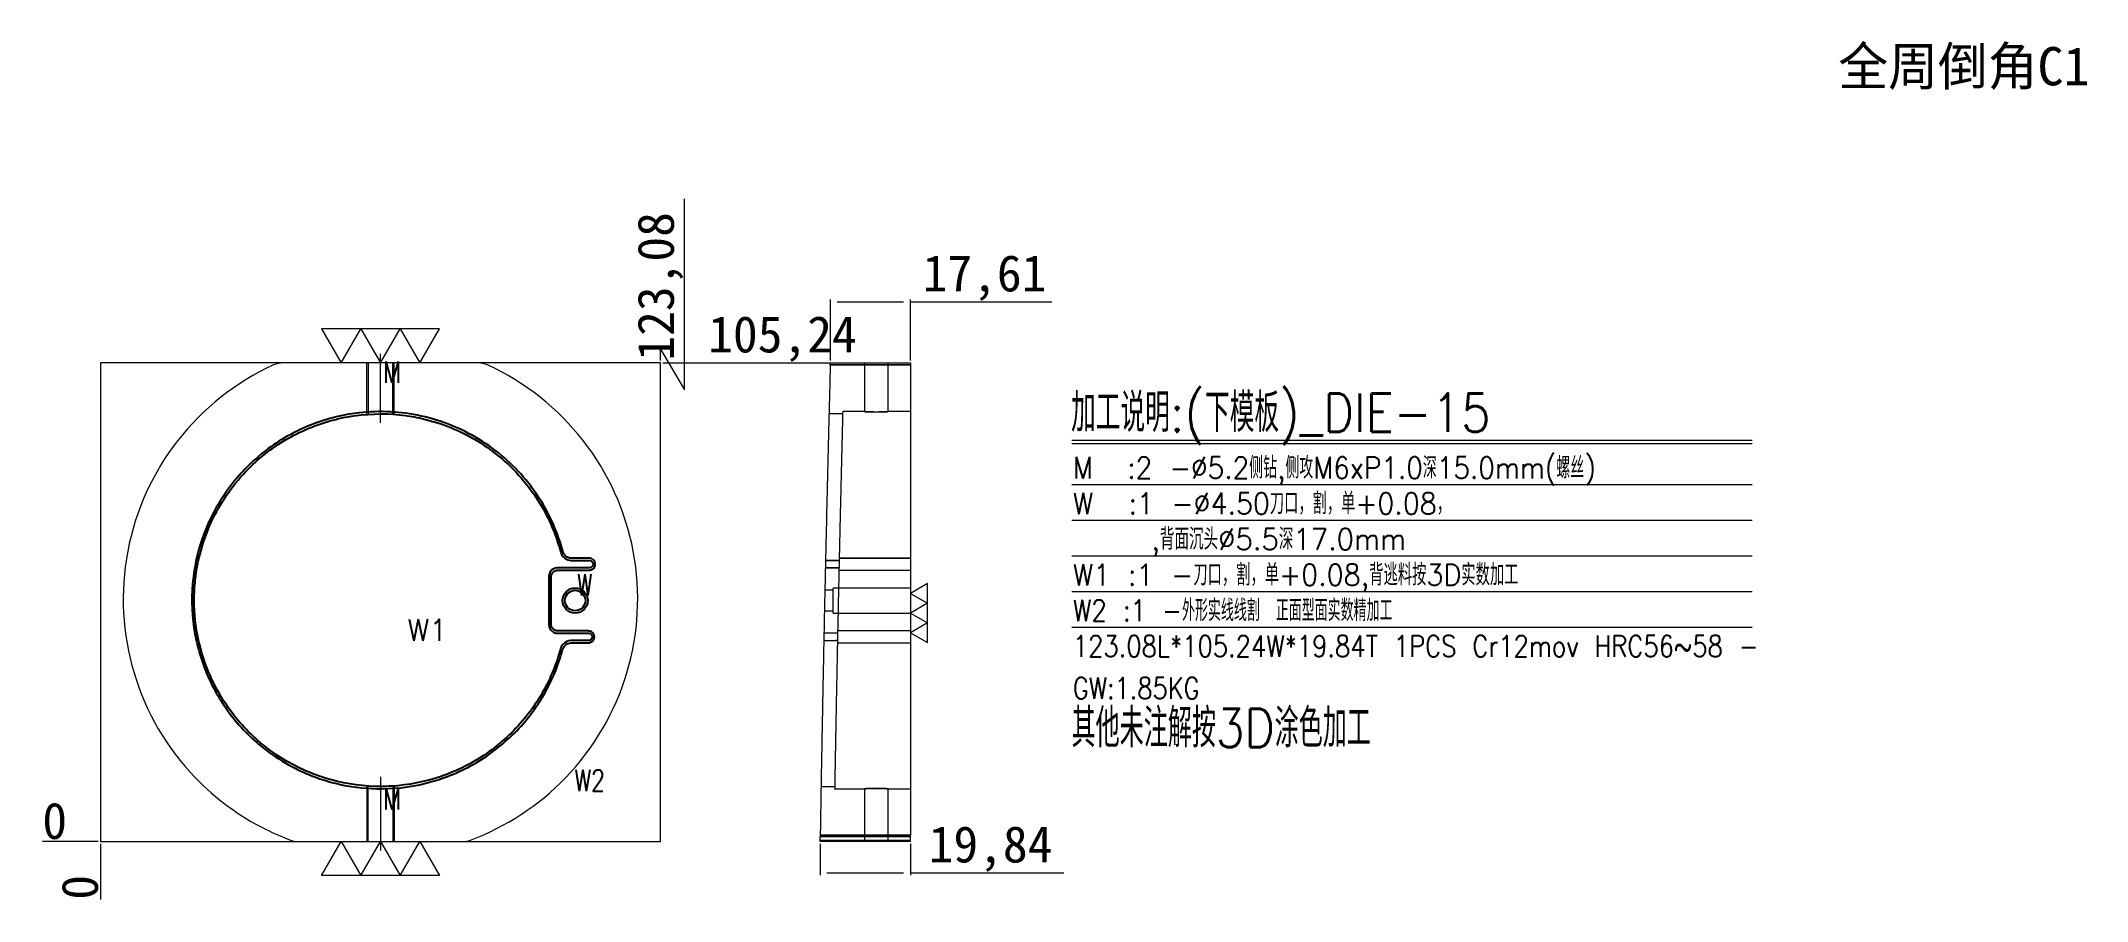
# Model space of a CAD drawing. Header units: millimetres. Extents: x 22770 to 23219, y 42837 to 43027.
import ezdxf
from ezdxf.enums import TextEntityAlignment as Align

# ---------------------------------------------------------------- set-up
doc = ezdxf.new("R2010")
doc.units = ezdxf.units.MM
for name, pattern in [('DASH', [0]), ('DASHED', [0]), ('HIDDEN', [0])]:
    doc.linetypes.add(name, pattern=pattern)
for name, color, linetype in [('DIE', 7, 'Continuous'), ('DIE_W', 1, 'Continuous'), ('dim', 4, 'Continuous'), ('PH2_O', 40, 'Continuous'), ('PH2_W', 1, 'Continuous')]:
    doc.layers.add(name, color=color, linetype=linetype)
doc.styles.add('_PUG_ERP', font='txt')
doc.styles.add('chinesef_fs', font='txt.shx', dxfattribs={"bigfont": 'gbcbig.shx'})
doc.dimstyles.new('_PUG_ERP', dxfattribs={"dimtxt": 8, "dimasz": 1.5, "dimexe": 0.5, "dimexo": 0.5, "dimgap": 0.5, "dimtad": 1, "dimtxsty": '_PUG_ERP', "dimblk": 'CLOSEDBLANK', "dimcen": 0, "dimclrd": 4, "dimclre": 4, "dimclrt": 3, "dimazin": 3, "dimtfac": 1, "dimtmove": 0, "dimatfit": 3, "dimldrblk": 'CLOSEDBLANK', "dimlwd": 9, "dimlwe": 9})

msp = doc.modelspace()

# ---------------------------------------------------------------- texts
at = {"layer": 'dim'}
msp.add_text('全周倒角C1', height=8.4175, dxfattribs=at).set_placement((23192.366, 43021.186), align=Align.MIDDLE)
at = {"layer": 'dim', "color": 4, "lineweight": 13, "style": 'chinesef_fs'}
for s, height, width, p in [('M', 4.7, 0.8408, (22844.772, 42951.396)), ('加工说明:(下模板)_DIE-15', 8.48, 0.8883, (22996.105, 42940.596)), ('M  :2 -%%c5.2侧钻,侧攻M6xP1.0深15.0mm(螺丝)', 4.72, 0.9021, (22996.488, 42930.368)), ('    ,背面沉头%%c5.5深17.0mm', 4.72, 0.9419, (22996.488, 42914.681)), ('W', 4.7, 0.6727, (22887.566, 42904.616)), ('W1', 4.7, 0.9957, (22850.195, 42894.695)), ('123.08L*105.24W*19.84T 1PCS Cr12mov HRC56~58 - ', 4.72, 0.8306, (22996.488, 42891.149)), ('GW:1.85KG ', 4.72, 0.8247, (22996.488, 42881.896)), ('W2', 4.7, 0.7599, (22886.927, 42861.624)), ('M', 4.7, 0.8408, (22844.772, 42857.544))]:
    msp.add_text(s, height=height, dxfattribs=dict(at, width=width)).set_placement(p)
at = {"layer": 'dim', "color": 1, "lineweight": 13, "style": 'chinesef_fs'}
for s, width, p in [('W  :1 -%%c4.50刀口，割，单+0.08，', 0.9213, (22996.488, 42922.524)), ('W1 :1 -刀口，割，单+0.08,背逃料按3D实数加工', 0.9244, (22996.488, 42906.837)), ('W2 :1 -外形实线线割 正面型面实数精加工', 0.8381, (22996.488, 42898.993))]:
    msp.add_text(s, height=4.72, dxfattribs=dict(at, width=width)).set_placement(p)
at = {"layer": 'dim', "color": 21, "lineweight": 13, "style": 'chinesef_fs', "width": 0.8663}
msp.add_text('其他未注解按3D涂色加工', height=8.48, dxfattribs=at).set_placement((22996.201, 42871.256))

# ---------------------------------------------------------------- blocks, each defined once
blk = doc.blocks.new('*D733')
at = {"layer": 'Defpoints', "color": 0}
for p in [(22905.83, 42955.78), (22912.73, 42955.78), (22782.75, 42850.54)]:
    blk.add_point(p, dxfattribs=at)
at = {"layer": 'dim', "color": 4, "lineweight": 9}
for p, q in [((22906.33, 42955.78), (22908.83, 42955.78)), ((22908.83, 42955.78), (22909.73, 42955.78)), ((22909.73, 42955.78), (22952.09, 42955.78))]:
    blk.add_line(p, q, dxfattribs=at)
at = {"layer": 'dim', "color": 3, "lineweight": 13, "insert": (22932.66, 42961.04), "char_height": 8, "attachment_point": 5, "style": '_PUG_ERP'}
blk.add_mtext('105,24', dxfattribs=at)
blk = doc.blocks.new('_ClosedBlank')
blk = doc.blocks.new('*D734')
at = {"layer": 'Defpoints', "color": 0}
for p in [(22775.85, 42850.54), (22782.75, 42850.54), (22782.75, 42850.54)]:
    blk.add_point(p, dxfattribs=at)
at = {"layer": 'dim', "color": 4, "lineweight": 9}
blk.add_line((22782.25, 42850.54), (22770.02, 42850.54), dxfattribs=at)
at = {"layer": 'dim', "color": 3, "lineweight": 13, "insert": (22772.69, 42855.04), "char_height": 8, "attachment_point": 5, "style": '_PUG_ERP'}
blk.add_mtext('0', dxfattribs=at)
blk = doc.blocks.new('*D735')
at = {"layer": 'Defpoints', "color": 0}
for p in [(22782.75, 42850.54), (22782.75, 42850.54), (22782.75, 42843.64)]:
    blk.add_point(p, dxfattribs=at)
at = {"layer": 'dim', "color": 4, "lineweight": 9}
blk.add_line((22782.75, 42850.04), (22782.75, 42837.8), dxfattribs=at)
at = {"layer": 'dim', "color": 3, "lineweight": 13, "insert": (22778.25, 42840.47), "char_height": 8, "attachment_point": 5, "rotation": 90, "style": '_PUG_ERP'}
blk.add_mtext('0', dxfattribs=at)
blk = doc.blocks.new('*D736')
at = {"layer": 'Defpoints', "color": 0}
for p in [(22905.83, 42955.78), (22911.1, 42952.87), (22782.75, 42850.54)]:
    blk.add_point(p, dxfattribs=at)
at = {"layer": 'dim', "color": 4, "lineweight": 9}
for p, q in [((22911.1, 42949.87), (22911.1, 42991.84)), ((22905.83, 42956.28), (22905.83, 42958.78)), ((22905.83, 42958.78), (22911.1, 42949.87))]:
    blk.add_line(p, q, dxfattribs=at)
at = {"layer": 'dim', "color": 3, "lineweight": 13, "insert": (22905.83, 42972.61), "char_height": 8, "attachment_point": 5, "rotation": 90, "style": '_PUG_ERP'}
blk.add_mtext('123,08', dxfattribs=at)
blk = doc.blocks.new('*D737')
at = {"layer": 'Defpoints', "color": 0}
for p in [(22940.94, 42850.54), (22960.78, 42850.54), (22960.78, 42843.64)]:
    blk.add_point(p, dxfattribs=at)
at = {"layer": 'dim', "color": 4, "lineweight": 9}
for p, q in [((22940.94, 42850.04), (22940.94, 42843.14)), ((22960.78, 42850.04), (22960.78, 42843.14)), ((22942.44, 42843.64), (22959.28, 42843.64)), ((22960.78, 42843.64), (22994.52, 42843.64))]:
    blk.add_line(p, q, dxfattribs=at)
at = {"layer": 'dim', "color": 3, "lineweight": 13, "insert": (22978.4, 42848.9), "char_height": 8, "attachment_point": 5, "style": '_PUG_ERP'}
blk.add_mtext('19,84', dxfattribs=at)
blk = doc.blocks.new('*D738')
at = {"layer": 'Defpoints', "color": 0}
for p in [(22960.78, 42969.2), (22943.18, 42955.78), (22960.78, 42955.78)]:
    blk.add_point(p, dxfattribs=at)
at = {"layer": 'dim', "color": 4, "lineweight": 9}
for p, q in [((22943.18, 42956.28), (22943.18, 42969.7)), ((22944.68, 42969.2), (22959.28, 42969.2)), ((22960.78, 42956.28), (22960.78, 42969.7)), ((22960.78, 42969.2), (22991.85, 42969.2))]:
    blk.add_line(p, q, dxfattribs=at)
at = {"layer": 'dim', "color": 3, "lineweight": 13, "insert": (22977.07, 42974.46), "char_height": 8, "attachment_point": 5, "style": '_PUG_ERP'}
blk.add_mtext('17,61', dxfattribs=at)

# ---------------------------------------------------------------- dimensions: what is measured, and where the dimension line sits
at = {"layer": 'dim', "lineweight": 13}
for feature_location, offset, dtype, origin, picture, middle in [((22905.834, 42955.778), (5.262, -2.91), 1, (22782.752, 42850.536), '*D736', (22905.834, 42972.606)), ((22905.834, 42955.778), (6.9, 0), 0, (22782.752, 42850.536), '*D733', (22932.662, 42961.04)), ((22782.752040726, 42850.536203064), (-6.9, 0), 0, (22782.752040726, 42850.536203064), '*D734', (22772.685374059, 42855.036203064)), ((22782.752040726, 42850.536203064), (0, -6.9), 1, (22782.752040726, 42850.536203064), '*D735', (22778.252040726, 42840.469536397))]:
    dim = msp.add_ordinate_dim(feature_location=feature_location, offset=offset, dtype=dtype, origin=origin, dimstyle='_PUG_ERP', dxfattribs=at)
    dim.commit()
    dim.dimension.update_dxf_attribs({"geometry": picture, "text_midpoint": middle})
for base, p1, p2, picture, middle in [((22960.7833, 42969.2008), (22943.1776, 42955.7782), (22960.7833, 42955.7782), '*D738', (22977.069, 42974.4627)), ((22960.783, 42843.636), (22940.939, 42850.536), (22960.783, 42850.536), '*D737', (22978.402, 42848.898))]:
    dim = msp.add_linear_dim(base=base, p1=p1, p2=p2, dimstyle='_PUG_ERP', dxfattribs=at)
    dim.commit()
    dim.dimension.update_dxf_attribs({"geometry": picture, "text_midpoint": middle})

# ---------------------------------------------------------------- linework, layer by layer
at = {"layer": 'DIE', "color": 155, "linetype": 'DASHED', "lineweight": 13, "ltscale": 0.29386}
for p, q in [((22943.166, 42955.325), (22960.783, 42955.325)), ((22960.783, 42851.949), (22940.962, 42851.949))]:
    msp.add_line(p, q, dxfattribs=at)
at = {"layer": 'DIE', "color": 155, "linetype": 'Continuous', "lineweight": 18}
for p, q in [((22960.783, 42955.325), (22943.166, 42955.325)), ((22940.944, 42850.853), (22960.783, 42850.853)), ((22960.783, 42851.536), (22940.955, 42851.536)), ((22940.962, 42851.949), (22960.783, 42851.949))]:
    msp.add_line(p, q, dxfattribs=at)
at = {"layer": 'DIE', "color": 5, "linetype": 'DASHED', "lineweight": 13, "ltscale": 0.29386}
for p, q in [((22950.68, 42955.778), (22950.68, 42945.062)), ((22955.886, 42945.062), (22955.886, 42955.778)), ((22950.68, 42862.14), (22950.68, 42850.536)), ((22955.886, 42850.536), (22955.886, 42862.14))]:
    msp.add_line(p, q, dxfattribs=at)
at = {"layer": 'DIE', "color": 11, "linetype": 'Continuous', "lineweight": 18}
for p, q in [((22960.783, 42955.778), (22960.783, 42955.325)), ((22960.783, 42850.536), (22960.783, 42850.853))]:
    msp.add_line(p, q, dxfattribs=at)
at = {"layer": 'DIE', "color": 31, "linetype": 'DASHED', "lineweight": 13, "ltscale": 0.29386}
for p, q in [((22960.783, 42906.278), (22943.783, 42906.278)), ((22943.783, 42900.779), (22943.783, 42906.278)), ((22943.783, 42900.779), (22960.783, 42900.779))]:
    msp.add_line(p, q, dxfattribs=at)
at = {"layer": 'DIE', "color": 11, "linetype": 'Continuous', "lineweight": 18}
for points, knots in [([(22943.166, 42955.325), (22943.151, 42954.754), (22943.134, 42954.142), (22943.1, 42952.837), (22943.082, 42952.143), (22943.044, 42950.677), (22943.013, 42949.517), (22942.981, 42948.267), (22942.959, 42947.413), (22942.948, 42946.976), (22942.925, 42946.082), (22942.91, 42945.51), (22942.895, 42944.922), (22942.889, 42944.686), (22942.886, 42944.567), (22942.877, 42944.209), (22942.871, 42943.968), (22942.84, 42942.756), (22942.815, 42941.757), (22942.764, 42939.701), (22942.737, 42938.644), (22942.684, 42936.472), (22942.656, 42935.358), (22942.601, 42933.071), (22942.572, 42931.899), (22942.536, 42930.397), (22942.529, 42930.094), (22942.518, 42929.638), (22942.514, 42929.485), (22942.507, 42929.18), (22942.503, 42929.026), (22942.485, 42928.259), (22942.47, 42927.642), (22942.397, 42924.536), (22942.338, 42921.994), (22942.248, 42918.095), (22942.219, 42916.782), (22942.159, 42914.126), (22942.129, 42912.783), (22942.095, 42911.256), (22942.091, 42911.086), (22942.084, 42910.747), (22942.073, 42910.237), (22942.061, 42909.728), (22942.039, 42908.71), (22942.024, 42908.032), (22941.98, 42905.999), (22941.951, 42904.646), (22941.865, 42900.592), (22941.809, 42897.896), (22941.74, 42894.536), (22941.726, 42893.865), (22941.706, 42892.858), (22941.699, 42892.523), (22941.685, 42891.852), (22941.679, 42891.518), (22941.645, 42889.854), (22941.619, 42888.54), (22941.568, 42885.949), (22941.543, 42884.672), (22941.495, 42882.152), (22941.471, 42880.91), (22941.425, 42878.461), (22941.402, 42877.255), (22941.375, 42875.77), (22941.369, 42875.474), (22941.361, 42875.032), (22941.358, 42874.884), (22941.353, 42874.591), (22941.35, 42874.444), (22941.337, 42873.714), (22941.326, 42873.139), (22941.305, 42872.003), (22941.295, 42871.444), (22941.275, 42870.341), (22941.246, 42868.71), (22941.219, 42867.151), (22941.183, 42865.136), (22941.166, 42864.16), (22941.134, 42862.272), (22941.118, 42861.36), (22941.101, 42860.371), (22941.099, 42860.262), (22941.096, 42860.044), (22941.094, 42859.936), (22941.088, 42859.613), (22941.085, 42859.401), (22941.074, 42858.772), (22941.067, 42858.364), (22941.047, 42857.171), (22941.035, 42856.418), (22941.017, 42855.352), (22941.011, 42855.008), (22941, 42854.339), (22940.985, 42853.367), (22940.97, 42852.491), (22940.962, 42851.949)], [0, 0, 0, 0, 0.03125, 0.03125, 0.0625, 0.0625, 0.09375, 0.109375, 0.109375, 0.125, 0.125, 0.140625, 0.1445313, 0.1445313, 0.1484375, 0.1484375, 0.15625, 0.15625, 0.1875, 0.1875, 0.21875, 0.21875, 0.25, 0.25, 0.28125, 0.28125, 0.2890625, 0.2890625, 0.2929687, 0.2929687, 0.296875, 0.296875, 0.3125, 0.3125, 0.375, 0.375, 0.40625, 0.40625, 0.4375, 0.4375, 0.4414062, 0.4414062, 0.4453125, 0.453125, 0.453125, 0.46875, 0.46875, 0.5, 0.5, 0.5625, 0.5625, 0.578125, 0.578125, 0.5859375, 0.5859375, 0.59375, 0.59375, 0.625, 0.625, 0.65625, 0.65625, 0.6875, 0.6875, 0.71875, 0.71875, 0.7265625, 0.7265625, 0.7304687, 0.7304687, 0.734375, 0.734375, 0.75, 0.75, 0.765625, 0.765625, 0.78125, 0.8125, 0.8125, 0.84375, 0.84375, 0.875, 0.875, 0.8789062, 0.8789062, 0.8828125, 0.8828125, 0.890625, 0.890625, 0.90625, 0.90625, 0.9375, 0.9375, 0.953125, 0.953125, 0.96875, 1, 1, 1, 1]), ([(22943.166, 42955.325), (22943.168, 42955.4), (22943.169, 42955.465), (22943.172, 42955.578), (22943.174, 42955.625), (22943.176, 42955.701), (22943.176, 42955.73), (22943.177, 42955.754), (22943.177, 42955.758), (22943.177, 42955.765), (22943.178, 42955.774), (22943.178, 42955.778), (22943.178, 42955.778)], [0, 0, 0, 0, 0.2501911, 0.2501911, 0.5003823, 0.5003823, 0.7505734, 0.7505734, 0.8131212, 0.8131212, 0.875669, 1, 1, 1, 1]), ([(22960.783, 42955.325), (22960.783, 42955.19), (22960.783, 42955.053), (22960.783, 42954.613), (22960.783, 42954.301), (22960.783, 42953.335), (22960.783, 42952.649), (22960.783, 42950.468), (22960.783, 42948.851), (22960.783, 42946.18), (22960.783, 42945.248), (22960.783, 42943.787), (22960.783, 42943.29), (22960.783, 42942.282), (22960.783, 42941.771), (22960.783, 42939.177), (22960.783, 42936.986), (22960.783, 42933.527), (22960.783, 42932.345), (22960.783, 42930.528), (22960.783, 42929.915), (22960.783, 42928.674), (22960.783, 42928.045), (22960.783, 42924.886), (22960.783, 42922.302), (22960.783, 42917.026), (22960.783, 42914.334), (22960.783, 42910.898), (22960.783, 42910.207), (22960.783, 42908.822), (22960.783, 42908.131), (22960.783, 42906.058), (22960.783, 42904.68), (22960.783, 42900.554), (22960.783, 42897.816), (22960.783, 42893.727), (22960.783, 42892.367), (22960.783, 42889.653), (22960.783, 42888.316), (22960.783, 42884.364), (22960.783, 42881.808), (22960.783, 42878.09), (22960.783, 42876.87), (22960.783, 42875.069), (22960.783, 42874.474), (22960.783, 42873.294), (22960.783, 42872.71), (22960.783, 42869.837), (22960.783, 42867.677), (22960.783, 42863.623), (22960.783, 42861.73), (22960.783, 42859.536), (22960.783, 42859.106), (22960.783, 42858.269), (22960.783, 42857.862), (22960.783, 42856.674), (22960.783, 42855.928), (22960.783, 42853.999), (22960.783, 42852.907), (22960.783, 42851.949)], [0, 0, 0, 0, 0.0073779, 0.0073779, 0.023263, 0.023263, 0.0550332, 0.0550332, 0.1185737, 0.1185737, 0.150344, 0.150344, 0.1662291, 0.1662291, 0.1821143, 0.1821143, 0.2456548, 0.2456548, 0.277425, 0.277425, 0.2933101, 0.2933101, 0.3091953, 0.3091953, 0.3727358, 0.3727358, 0.4362763, 0.4362763, 0.4521614, 0.4521614, 0.4680465, 0.4680465, 0.4998168, 0.4998168, 0.5633573, 0.5633573, 0.5951275, 0.5951275, 0.6268978, 0.6268978, 0.6904383, 0.6904383, 0.7222086, 0.7222086, 0.7380937, 0.7380937, 0.7539788, 0.7539788, 0.8175193, 0.8175193, 0.8810598, 0.8810598, 0.8969449, 0.8969449, 0.9128301, 0.9128301, 0.9446003, 0.9446003, 1, 1, 1, 1]), ([(22940.939, 42850.536), (22940.939, 42850.536), (22940.939, 42850.55), (22940.94, 42850.589), (22940.94, 42850.629), (22940.941, 42850.644), (22940.941, 42850.677), (22940.941, 42850.695), (22940.942, 42850.754), (22940.943, 42850.8), (22940.944, 42850.853)], [0, 0, 0, 0, 0.25, 0.5, 0.5, 0.625, 0.625, 0.75, 0.75, 1, 1, 1, 1])]:
    msp.add_open_spline(points, degree=3, knots=knots, dxfattribs=at)
at = {"layer": 'DIE', "color": 31, "linetype": 'DASHED', "lineweight": 13, "ltscale": 0.29386}
for points, knots in [([(22945.9, 42945.062), (22945.9, 42945.062), (22945.9, 42945.058), (22945.899, 42945.035), (22945.897, 42944.959), (22945.893, 42944.801), (22945.888, 42944.6), (22945.885, 42944.479), (22945.881, 42944.301), (22945.879, 42944.245), (22945.878, 42944.187), (22945.877, 42944.147), (22945.876, 42944.127), (22945.874, 42944.024), (22945.871, 42943.937), (22945.864, 42943.661), (22945.859, 42943.457), (22945.848, 42943.01), (22945.836, 42942.524), (22945.814, 42941.679), (22945.79, 42940.719), (22945.772, 42940), (22945.758, 42939.432), (22945.753, 42939.237), (22945.747, 42938.988), (22945.746, 42938.938), (22945.743, 42938.837), (22945.739, 42938.685), (22945.725, 42938.118), (22945.701, 42937.146), (22945.667, 42935.755), (22945.631, 42934.27), (22945.592, 42932.691), (22945.565, 42931.576), (22945.545, 42930.715), (22945.536, 42930.351), (22945.527, 42929.981), (22945.524, 42929.833), (22945.522, 42929.758), (22945.516, 42929.534), (22945.513, 42929.384), (22945.495, 42928.63), (22945.48, 42928.017), (22945.451, 42926.769), (22945.421, 42925.5), (22945.375, 42923.536), (22945.328, 42921.51), (22945.296, 42920.119), (22945.271, 42919.06), (22945.259, 42918.526), (22945.247, 42917.987), (22945.239, 42917.626), (22945.234, 42917.445), (22945.222, 42916.9), (22945.214, 42916.535), (22945.197, 42915.803), (22945.189, 42915.435), (22945.177, 42914.88), (22945.171, 42914.649), (22945.166, 42914.405), (22945.165, 42914.347), (22945.164, 42914.324), (22945.164, 42914.313), (22945.163, 42914.278), (22945.163, 42914.255), (22945.161, 42914.186), (22945.16, 42914.14), (22945.158, 42914.051), (22945.157, 42914.007), (22945.154, 42913.879), (22945.152, 42913.796), (22945.15, 42913.677), (22945.149, 42913.639), (22945.147, 42913.582), (22945.147, 42913.563), (22945.146, 42913.526), (22945.146, 42913.508), (22945.144, 42913.419), (22945.142, 42913.353), (22945.14, 42913.262), (22945.14, 42913.233), (22945.139, 42913.191), (22945.138, 42913.177), (22945.138, 42913.15), (22945.138, 42913.137), (22945.136, 42913.074), (22945.135, 42913.03), (22945.134, 42912.955), (22945.133, 42912.923), (22945.132, 42912.892), (22945.132, 42912.886), (22945.132, 42912.875), (22945.132, 42912.87), (22945.131, 42912.856), (22945.131, 42912.841), (22945.131, 42912.832), (22945.131, 42912.829), (22945.131, 42912.828), (22945.131, 42912.828)], [0, 0, 0, 0, 0.0161245, 0.0161245, 0.0563517, 0.0965789, 0.0965789, 0.136806, 0.136806, 0.1468628, 0.1518912, 0.1518912, 0.1569196, 0.1569196, 0.1770332, 0.1770332, 0.2172603, 0.2172603, 0.2574875, 0.2977147, 0.3379418, 0.378169, 0.378169, 0.3982826, 0.3982826, 0.403311, 0.403311, 0.4083393, 0.4183961, 0.4586233, 0.4988505, 0.5390776, 0.5793048, 0.6195319, 0.6195319, 0.6396455, 0.6446739, 0.6446739, 0.6497023, 0.6497023, 0.6597591, 0.6597591, 0.6999863, 0.6999863, 0.7402134, 0.7804406, 0.8206677, 0.8608949, 0.8608949, 0.8810085, 0.8910653, 0.8910653, 0.9011221, 0.9011221, 0.9212356, 0.9212356, 0.9413492, 0.9413492, 0.951406, 0.9539202, 0.9545488, 0.9545488, 0.9551773, 0.9551773, 0.9564344, 0.9564344, 0.9589486, 0.9589486, 0.9614628, 0.9614628, 0.9664912, 0.9664912, 0.9690054, 0.9690054, 0.9702625, 0.9702625, 0.9715196, 0.9715196, 0.976548, 0.976548, 0.9790622, 0.9790622, 0.9803193, 0.9803193, 0.9815764, 0.9815764, 0.9866048, 0.9866048, 0.9916332, 0.9916332, 0.9928903, 0.9928903, 0.9941474, 0.9941474, 0.9966616, 0.9991758, 0.9991758, 1, 1, 1, 1]), ([(22945.131, 42912.828), (22945.131, 42912.828), (22945.131, 42912.828), (22945.131, 42912.828), (22945.131, 42912.828), (22945.131, 42912.828), (22945.131, 42912.828), (22945.131, 42912.827), (22945.131, 42912.826), (22945.131, 42912.822), (22945.131, 42912.82), (22945.13, 42912.814), (22945.13, 42912.81), (22945.13, 42912.797), (22945.13, 42912.775), (22945.129, 42912.743), (22945.128, 42912.715), (22945.128, 42912.705), (22945.128, 42912.685), (22945.127, 42912.674), (22945.126, 42912.616), (22945.125, 42912.562), (22945.123, 42912.484), (22945.123, 42912.468), (22945.122, 42912.434), (22945.122, 42912.417), (22945.12, 42912.365), (22945.119, 42912.292), (22945.117, 42912.214), (22945.116, 42912.152), (22945.115, 42912.132), (22945.114, 42912.089), (22945.114, 42912.068), (22945.111, 42911.96), (22945.109, 42911.871), (22945.107, 42911.755), (22945.106, 42911.732), (22945.105, 42911.685), (22945.105, 42911.662), (22945.103, 42911.591), (22945.101, 42911.498), (22945.099, 42911.404), (22945.098, 42911.335), (22945.097, 42911.311), (22945.096, 42911.265), (22945.096, 42911.242), (22945.093, 42911.127), (22945.091, 42911.039), (22945.089, 42910.934), (22945.088, 42910.913), (22945.087, 42910.872), (22945.087, 42910.852), (22945.086, 42910.792), (22945.085, 42910.754), (22945.082, 42910.644), (22945.081, 42910.577), (22945.078, 42910.458), (22945.077, 42910.407), (22945.076, 42910.344), (22945.075, 42910.326), (22945.075, 42910.301), (22945.075, 42910.293), (22945.074, 42910.279), (22945.074, 42910.273), (22945.074, 42910.244), (22945.073, 42910.231), (22945.073, 42910.228), (22945.073, 42910.228), (22945.073, 42910.228), (22945.073, 42910.228), (22945.073, 42910.228), (22945.073, 42910.228), (22945.073, 42910.228), (22945.073, 42910.228), (22945.073, 42910.228), (22945.073, 42910.228), (22945.073, 42910.228), (22945.073, 42910.228), (22945.073, 42910.228)], [0, 0, 0, 0, 0.0030766, 0.0199242, 0.024136, 0.024136, 0.0283479, 0.0283479, 0.0367717, 0.0367717, 0.0451954, 0.0451954, 0.0536192, 0.0536192, 0.0704667, 0.0873142, 0.0873142, 0.095738, 0.095738, 0.1041617, 0.1041617, 0.1378568, 0.1378568, 0.1462805, 0.1462805, 0.1547043, 0.1547043, 0.1715518, 0.1883993, 0.1883993, 0.1968231, 0.1968231, 0.2052469, 0.2052469, 0.2389419, 0.2389419, 0.2473656, 0.2473656, 0.2557894, 0.2557894, 0.2726369, 0.2894844, 0.2894844, 0.2979082, 0.2979082, 0.306332, 0.306332, 0.340027, 0.340027, 0.3484508, 0.3484508, 0.3568745, 0.3568745, 0.373722, 0.373722, 0.4074171, 0.4074171, 0.4411121, 0.4411121, 0.4579596, 0.4579596, 0.4663834, 0.4663834, 0.4748071, 0.4748071, 0.5085022, 0.5085022, 0.5127141, 0.5127141, 0.5169259, 0.5169259, 0.5253497, 0.5421972, 0.5758922, 0.6432823, 0.7780625, 0.7780625, 1, 1, 1, 1]), ([(22945.073, 42910.228), (22945.073, 42910.228), (22945.073, 42910.228), (22945.073, 42910.228), (22945.073, 42910.228), (22945.073, 42910.228), (22945.073, 42910.228), (22945.073, 42910.225), (22945.073, 42910.211), (22945.072, 42910.193), (22945.072, 42910.159), (22945.072, 42910.152), (22945.071, 42910.136), (22945.071, 42910.111), (22945.07, 42910.082), (22945.069, 42910.017), (22945.067, 42909.967), (22945.066, 42909.893), (22945.066, 42909.878), (22945.065, 42909.847), (22945.064, 42909.8), (22945.062, 42909.715), (22945.06, 42909.641), (22945.059, 42909.583), (22945.059, 42909.564), (22945.058, 42909.524), (22945.057, 42909.504), (22945.055, 42909.401), (22945.053, 42909.316), (22945.05, 42909.183), (22945.049, 42909.138), (22945.048, 42909.069), (22945.047, 42909.045), (22945.046, 42908.999), (22945.046, 42908.976), (22945.044, 42908.906), (22945.043, 42908.859), (22945.042, 42908.789), (22945.041, 42908.766), (22945.04, 42908.731), (22945.04, 42908.719), (22945.04, 42908.696), (22945.037, 42908.59), (22945.031, 42908.298), (22945.017, 42907.644), (22944.972, 42905.588), (22944.932, 42903.719), (22944.885, 42901.476), (22944.861, 42900.354), (22944.836, 42899.139), (22944.825, 42898.625), (22944.821, 42898.462), (22944.82, 42898.38), (22944.819, 42898.345), (22944.819, 42898.321), (22944.818, 42898.31), (22944.817, 42898.251), (22944.816, 42898.205), (22944.815, 42898.135), (22944.814, 42898.111), (22944.813, 42898.065), (22944.813, 42898.042), (22944.81, 42897.926), (22944.808, 42897.837), (22944.806, 42897.708), (22944.805, 42897.665), (22944.804, 42897.603), (22944.803, 42897.583), (22944.802, 42897.542), (22944.802, 42897.522), (22944.8, 42897.424), (22944.798, 42897.351), (22944.796, 42897.25), (22944.796, 42897.218), (22944.795, 42897.172), (22944.794, 42897.157), (22944.794, 42897.128), (22944.793, 42897.114), (22944.792, 42897.047), (22944.791, 42897), (22944.79, 42896.952), (22944.79, 42896.943), (22944.79, 42896.925), (22944.789, 42896.917), (22944.789, 42896.894), (22944.789, 42896.881), (22944.788, 42896.848), (22944.788, 42896.834), (22944.788, 42896.829), (22944.788, 42896.828), (22944.788, 42896.828), (22944.788, 42896.828), (22944.788, 42896.828), (22944.788, 42896.828), (22944.788, 42896.827), (22944.787, 42896.824), (22944.787, 42896.815), (22944.787, 42896.811), (22944.787, 42896.803), (22944.787, 42896.798), (22944.786, 42896.77), (22944.786, 42896.738), (22944.785, 42896.686), (22944.784, 42896.675), (22944.784, 42896.652), (22944.784, 42896.64), (22944.783, 42896.602), (22944.782, 42896.547), (22944.78, 42896.484), (22944.779, 42896.434), (22944.779, 42896.417), (22944.778, 42896.381), (22944.778, 42896.363), (22944.776, 42896.27), (22944.774, 42896.191), (22944.772, 42896.084), (22944.772, 42896.063), (22944.771, 42896.019), (22944.77, 42895.997), (22944.769, 42895.929), (22944.767, 42895.839), (22944.765, 42895.746), (22944.764, 42895.675), (22944.763, 42895.652), (22944.762, 42895.604), (22944.762, 42895.58), (22944.759, 42895.461), (22944.758, 42895.367), (22944.755, 42895.251), (22944.755, 42895.228), (22944.754, 42895.181), (22944.753, 42895.158), (22944.752, 42895.09), (22944.75, 42895.001), (22944.748, 42894.917), (22944.747, 42894.856), (22944.747, 42894.835), (22944.746, 42894.796), (22944.745, 42894.776), (22944.743, 42894.68), (22944.742, 42894.61), (22944.74, 42894.517), (22944.74, 42894.488), (22944.738, 42894.433), (22944.738, 42894.408), (22944.737, 42894.34), (22944.736, 42894.304), (22944.735, 42894.271), (22944.735, 42894.266), (22944.735, 42894.255), (22944.735, 42894.25), (22944.734, 42894.239), (22944.734, 42894.233), (22944.734, 42894.229), (22944.734, 42894.228), (22944.734, 42894.228), (22944.734, 42894.228), (22944.734, 42894.228), (22944.734, 42894.228), (22944.734, 42894.228), (22944.734, 42894.228), (22944.734, 42894.228), (22944.734, 42894.228), (22944.734, 42894.228)], [0, 0, 0, 0, 0.0003873, 0.0016085, 0.0016085, 0.0028298, 0.0028298, 0.0077147, 0.0077147, 0.0174847, 0.0174847, 0.0199271, 0.0199271, 0.0223696, 0.0272546, 0.0272546, 0.0370245, 0.0370245, 0.039467, 0.039467, 0.0419095, 0.0467944, 0.0516794, 0.0516794, 0.0541219, 0.0541219, 0.0565643, 0.0565643, 0.0663343, 0.0663343, 0.0712192, 0.0712192, 0.0736617, 0.0736617, 0.0761042, 0.0761042, 0.0809891, 0.0809891, 0.0834316, 0.0834316, 0.0846528, 0.0846528, 0.0858741, 0.095644, 0.1151838, 0.1542635, 0.3105822, 0.3105822, 0.3887416, 0.4278212, 0.4375911, 0.4424761, 0.4449186, 0.4461398, 0.4461398, 0.4473611, 0.4473611, 0.452246, 0.452246, 0.4546885, 0.4546885, 0.457131, 0.457131, 0.4669009, 0.4669009, 0.4717859, 0.4717859, 0.4742283, 0.4742283, 0.4766708, 0.4766708, 0.4864407, 0.4864407, 0.4913257, 0.4913257, 0.4937682, 0.4937682, 0.4962107, 0.4962107, 0.5059806, 0.5059806, 0.5084231, 0.5084231, 0.5108655, 0.5108655, 0.5157505, 0.5157505, 0.5255204, 0.5255204, 0.5279629, 0.5279629, 0.5304054, 0.5304054, 0.7013789, 0.7599984, 0.7648834, 0.7648834, 0.7673259, 0.7673259, 0.7697684, 0.7697684, 0.7795383, 0.7795383, 0.7819808, 0.7819808, 0.7844232, 0.7844232, 0.7893082, 0.7941932, 0.7941932, 0.7966356, 0.7966356, 0.7990781, 0.7990781, 0.808848, 0.808848, 0.8112905, 0.8112905, 0.813733, 0.813733, 0.818618, 0.8235029, 0.8235029, 0.8259454, 0.8259454, 0.8283879, 0.8283879, 0.8381578, 0.8381578, 0.8406003, 0.8406003, 0.8430428, 0.8430428, 0.8479277, 0.8528127, 0.8528127, 0.8552552, 0.8552552, 0.8576976, 0.8576976, 0.8674675, 0.8674675, 0.8723525, 0.8723525, 0.8772375, 0.8772375, 0.8870074, 0.8870074, 0.8894499, 0.8894499, 0.8918923, 0.8918923, 0.8967773, 0.8967773, 0.8992198, 0.8992198, 0.900441, 0.900441, 0.9016623, 0.9065472, 0.9163171, 0.935857, 1, 1, 1, 1]), ([(22944.734, 42894.228), (22944.734, 42894.228), (22944.734, 42894.228), (22944.734, 42894.228), (22944.734, 42894.228), (22944.734, 42894.228), (22944.734, 42894.228), (22944.734, 42894.228), (22944.734, 42894.226), (22944.734, 42894.221), (22944.734, 42894.213), (22944.734, 42894.21), (22944.734, 42894.203), (22944.734, 42894.2), (22944.733, 42894.178), (22944.733, 42894.155), (22944.732, 42894.097), (22944.731, 42894.062), (22944.73, 42894.01), (22944.73, 42893.999), (22944.729, 42893.977), (22944.729, 42893.965), (22944.728, 42893.93), (22944.728, 42893.905), (22944.726, 42893.826), (22944.725, 42893.769), (22944.723, 42893.675), (22944.722, 42893.642), (22944.721, 42893.592), (22944.721, 42893.574), (22944.72, 42893.539), (22944.72, 42893.521), (22944.718, 42893.431), (22944.715, 42893.28), (22944.712, 42893.116), (22944.709, 42892.987), (22944.708, 42892.943), (22944.706, 42892.855), (22944.705, 42892.81), (22944.704, 42892.754), (22944.704, 42892.743), (22944.704, 42892.72), (22944.703, 42892.686), (22944.701, 42892.607), (22944.693, 42892.178), (22944.681, 42891.594), (22944.67, 42891.058), (22944.663, 42890.701), (22944.659, 42890.523), (22944.649, 42889.991), (22944.642, 42889.638), (22944.621, 42888.586), (22944.593, 42887.202), (22944.554, 42885.178), (22944.516, 42883.206), (22944.491, 42881.927), (22944.476, 42881.138), (22944.473, 42880.981), (22944.467, 42880.668), (22944.458, 42880.201), (22944.449, 42879.742), (22944.432, 42878.833), (22944.41, 42877.65), (22944.378, 42875.957), (22944.349, 42874.344), (22944.321, 42872.812), (22944.303, 42871.846), (22944.29, 42871.141), (22944.286, 42870.91), (22944.281, 42870.625), (22944.28, 42870.569), (22944.278, 42870.456), (22944.275, 42870.288), (22944.264, 42869.68), (22944.247, 42868.736), (22944.227, 42867.583), (22944.208, 42866.535), (22944.192, 42865.593), (22944.182, 42865.035), (22944.175, 42864.643), (22944.172, 42864.454), (22944.169, 42864.275), (22944.167, 42864.187), (22944.167, 42864.158), (22944.166, 42864.101), (22944.161, 42863.846), (22944.157, 42863.617), (22944.151, 42863.249), (22944.145, 42862.92), (22944.139, 42862.546), (22944.134, 42862.288), (22944.133, 42862.194), (22944.132, 42862.149), (22944.132, 42862.14), (22944.132, 42862.14)], [0, 0, 0, 0, 0.0011277, 0.0035717, 0.0041826, 0.0041826, 0.0047936, 0.0047936, 0.0060156, 0.0084595, 0.0084595, 0.0096815, 0.0096815, 0.0109034, 0.0109034, 0.0157913, 0.0157913, 0.0206792, 0.0206792, 0.0219011, 0.0219011, 0.0231231, 0.0231231, 0.025567, 0.025567, 0.0304549, 0.0304549, 0.0328988, 0.0328988, 0.0341208, 0.0341208, 0.0353427, 0.0353427, 0.0402306, 0.0451184, 0.0451184, 0.0475624, 0.0475624, 0.0500063, 0.0500063, 0.0506173, 0.0506173, 0.0512283, 0.0524502, 0.0548941, 0.0744456, 0.0842213, 0.0842213, 0.093997, 0.093997, 0.1135484, 0.1135484, 0.1526512, 0.1917541, 0.2308569, 0.2699598, 0.2699598, 0.2797355, 0.2797355, 0.2895112, 0.3090626, 0.3090626, 0.3481655, 0.3872683, 0.4263711, 0.465474, 0.5045768, 0.5045768, 0.5241282, 0.5241282, 0.5290161, 0.5290161, 0.533904, 0.5436797, 0.5827825, 0.6218854, 0.6609882, 0.700091, 0.7391939, 0.7391939, 0.7587453, 0.768521, 0.768521, 0.7734089, 0.7734089, 0.7782967, 0.8173996, 0.8173996, 0.8565024, 0.8956053, 0.9347081, 0.9738109, 0.9738109, 1, 1, 1, 1])]:
    msp.add_open_spline(points, degree=3, knots=knots, dxfattribs=at)
for points, degree in [([(22950.681, 42945.062), (22945.9, 42945.062)], 1), ([(22960.783, 42945.062), (22955.886, 42945.062)], 1), ([(22960.783, 42912.828), (22952.957, 42912.828), (22945.131, 42912.828)], 2), ([(22945.131, 42912.827), (22952.957, 42912.827), (22960.783, 42912.827)], 2), ([(22945.073, 42910.228), (22952.928, 42910.228), (22960.783, 42910.228)], 2), ([(22960.783, 42896.828), (22952.785, 42896.828), (22944.788, 42896.828)], 2), ([(22944.734, 42894.228), (22952.759, 42894.228), (22960.783, 42894.228)], 2), ([(22944.132, 42862.14), (22950.68, 42862.14)], 1), ([(22955.886, 42862.14), (22960.783, 42862.14)], 1)]:
    msp.add_open_spline(points, degree=degree, dxfattribs=at)
at = {"layer": 'DIE', "color": 5, "linetype": 'DASHED', "lineweight": 13, "ltscale": 0.29386}
for points, knots in [([(22955.886, 42945.062), (22955.885, 42945.062), (22955.881, 42945.061), (22955.872, 42945.061), (22955.869, 42945.06), (22955.864, 42945.06), (22955.856, 42945.06), (22955.845, 42945.059), (22955.82, 42945.057), (22955.778, 42945.055), (22955.721, 42945.051), (22955.672, 42945.048), (22955.655, 42945.047), (22955.628, 42945.046), (22955.618, 42945.045), (22955.599, 42945.044), (22955.55, 42945.041), (22955.451, 42945.036), (22955.3, 42945.028), (22955.186, 42945.022), (22955.094, 42945.018), (22955.063, 42945.017), (22955, 42945.014), (22954.968, 42945.013), (22954.869, 42945.009), (22954.733, 42945.004), (22954.588, 42944.999), (22954.475, 42944.996), (22954.436, 42944.994), (22954.359, 42944.992), (22954.32, 42944.991), (22954.201, 42944.988), (22954.041, 42944.985), (22953.877, 42944.982), (22953.752, 42944.981), (22953.689, 42944.98), (22953.625, 42944.98), (22953.583, 42944.979), (22953.561, 42944.979), (22953.454, 42944.978), (22953.284, 42944.978), (22953.03, 42944.979), (22952.862, 42944.98), (22952.757, 42944.982), (22952.736, 42944.982), (22952.694, 42944.982), (22952.673, 42944.983), (22952.61, 42944.984), (22952.569, 42944.984), (22952.447, 42944.987), (22952.287, 42944.99), (22952.134, 42944.994), (22952.021, 42944.998), (22951.984, 42944.999), (22951.91, 42945.001), (22951.874, 42945.002), (22951.767, 42945.006), (22951.63, 42945.011), (22951.442, 42945.02), (22951.327, 42945.025), (22951.246, 42945.029), (22951.219, 42945.03), (22951.168, 42945.033), (22951.143, 42945.034), (22951.072, 42945.038), (22950.985, 42945.043), (22950.912, 42945.047), (22950.863, 42945.05), (22950.848, 42945.051), (22950.826, 42945.052), (22950.819, 42945.053), (22950.806, 42945.054), (22950.773, 42945.056), (22950.727, 42945.058), (22950.69, 42945.061), (22950.681, 42945.062), (22950.68, 42945.062)], [0, 0, 0, 0, 0.0274658, 0.0274658, 0.0353309, 0.0353309, 0.0431961, 0.0589263, 0.0589263, 0.0903868, 0.1218472, 0.1218472, 0.1375775, 0.1375775, 0.1454426, 0.1454426, 0.1533077, 0.1847682, 0.2162286, 0.2476891, 0.2476891, 0.2634193, 0.2634193, 0.2791496, 0.2791496, 0.31061, 0.3420705, 0.3420705, 0.3578007, 0.3578007, 0.373531, 0.373531, 0.4049914, 0.4364519, 0.4364519, 0.4521821, 0.4600473, 0.4600473, 0.4679124, 0.4679124, 0.4993728, 0.5308333, 0.5622938, 0.5622938, 0.5701589, 0.5701589, 0.578024, 0.578024, 0.5937542, 0.5937542, 0.6252147, 0.6566752, 0.6566752, 0.6724054, 0.6724054, 0.6881356, 0.6881356, 0.7195961, 0.7510566, 0.782517, 0.782517, 0.7982473, 0.7982473, 0.8139775, 0.8139775, 0.845438, 0.8768985, 0.8768985, 0.8926287, 0.8926287, 0.9004938, 0.9004938, 0.9083589, 0.9398194, 0.9712799, 1, 1, 1, 1]), ([(22950.68, 42945.062), (22950.68, 42945.062), (22950.681, 42945.062), (22950.682, 42945.062), (22950.684, 42945.062), (22950.689, 42945.061), (22950.701, 42945.061), (22950.726, 42945.059), (22950.767, 42945.057), (22950.804, 42945.055), (22950.817, 42945.054), (22950.846, 42945.052), (22950.861, 42945.051), (22950.91, 42945.049), (22950.983, 42945.045), (22951.07, 42945.04), (22951.141, 42945.036), (22951.165, 42945.035), (22951.216, 42945.033), (22951.242, 42945.031), (22951.324, 42945.027), (22951.439, 42945.022), (22951.627, 42945.014), (22951.763, 42945.009), (22951.852, 42945.006), (22951.87, 42945.006), (22951.906, 42945.004), (22951.924, 42945.004), (22951.98, 42945.002), (22952.017, 42945.001), (22952.129, 42944.998), (22952.283, 42944.994), (22952.443, 42944.99), (22952.565, 42944.988), (22952.606, 42944.987), (22952.689, 42944.986), (22952.731, 42944.985), (22952.857, 42944.984), (22953.026, 42944.982), (22953.197, 42944.982), (22953.283, 42944.982)], [0, 0, 0, 0, 0.0150335, 0.0150335, 0.0306678, 0.0619366, 0.0619366, 0.1244742, 0.1870117, 0.1870117, 0.2182805, 0.2182805, 0.2495493, 0.2495493, 0.3120869, 0.3746244, 0.3746244, 0.4058932, 0.4058932, 0.437162, 0.437162, 0.4996995, 0.5622371, 0.6247747, 0.6247747, 0.640409, 0.640409, 0.6560434, 0.6560434, 0.6873122, 0.6873122, 0.7498498, 0.8123873, 0.8123873, 0.8436561, 0.8436561, 0.8749249, 0.8749249, 0.9374624, 1, 1, 1, 1]), ([(22953.283, 42944.982), (22953.369, 42944.982), (22953.455, 42944.982), (22953.624, 42944.983), (22953.792, 42944.985), (22953.956, 42944.987), (22954.059, 42944.989), (22954.079, 42944.989), (22954.12, 42944.99), (22954.14, 42944.991), (22954.201, 42944.992), (22954.241, 42944.993), (22954.359, 42944.996), (22954.512, 42945), (22954.658, 42945.004), (22954.764, 42945.008), (22954.816, 42945.01), (22954.867, 42945.012), (22954.901, 42945.013), (22954.918, 42945.014), (22955.001, 42945.017), (22955.127, 42945.022), (22955.298, 42945.03), (22955.399, 42945.035), (22955.471, 42945.039), (22955.494, 42945.04), (22955.538, 42945.042), (22955.559, 42945.043), (22955.619, 42945.047), (22955.692, 42945.051), (22955.749, 42945.054), (22955.786, 42945.056), (22955.798, 42945.057), (22955.818, 42945.058), (22955.828, 42945.058), (22955.853, 42945.06), (22955.878, 42945.061), (22955.886, 42945.062), (22955.886, 42945.062), (22955.886, 42945.062)], [0, 0, 0, 0, 0.0624722, 0.0624722, 0.1249445, 0.1874167, 0.1874167, 0.2030348, 0.2030348, 0.2186528, 0.2186528, 0.2498889, 0.2498889, 0.3123612, 0.3748334, 0.3748334, 0.4060695, 0.4216876, 0.4216876, 0.4373056, 0.4373056, 0.4997779, 0.5622501, 0.6247224, 0.6247224, 0.6559585, 0.6559585, 0.6871946, 0.6871946, 0.7496668, 0.8121391, 0.8121391, 0.8433752, 0.8433752, 0.8746113, 0.8746113, 0.9370835, 0.9995558, 1, 1, 1, 1]), ([(22953.283, 42862.221), (22953.197, 42862.221), (22953.112, 42862.221), (22952.943, 42862.22), (22952.775, 42862.218), (22952.61, 42862.216), (22952.508, 42862.214), (22952.488, 42862.213), (22952.447, 42862.213), (22952.426, 42862.212), (22952.366, 42862.211), (22952.326, 42862.21), (22952.208, 42862.207), (22952.054, 42862.203), (22951.909, 42862.198), (22951.803, 42862.195), (22951.75, 42862.193), (22951.699, 42862.191), (22951.665, 42862.19), (22951.649, 42862.189), (22951.566, 42862.186), (22951.439, 42862.18), (22951.269, 42862.173), (22951.167, 42862.167), (22951.096, 42862.164), (22951.073, 42862.163), (22951.029, 42862.16), (22951.008, 42862.159), (22950.947, 42862.156), (22950.875, 42862.152), (22950.818, 42862.148), (22950.78, 42862.146), (22950.769, 42862.146), (22950.748, 42862.144), (22950.739, 42862.144), (22950.714, 42862.142), (22950.689, 42862.141), (22950.676, 42862.14), (22950.684, 42862.141), (22950.695, 42862.141), (22950.697, 42862.142), (22950.702, 42862.142), (22950.711, 42862.142), (22950.722, 42862.143), (22950.747, 42862.145), (22950.788, 42862.147), (22950.845, 42862.151), (22950.894, 42862.154), (22950.911, 42862.155), (22950.939, 42862.156), (22950.948, 42862.157), (22950.968, 42862.158), (22951.017, 42862.161), (22951.115, 42862.166), (22951.267, 42862.174), (22951.381, 42862.179), (22951.472, 42862.183), (22951.503, 42862.185), (22951.567, 42862.187), (22951.599, 42862.189), (22951.697, 42862.193), (22951.833, 42862.198), (22951.979, 42862.202), (22952.092, 42862.206), (22952.13, 42862.207), (22952.208, 42862.209), (22952.247, 42862.21), (22952.365, 42862.213), (22952.525, 42862.216), (22952.69, 42862.219), (22952.815, 42862.22), (22952.878, 42862.221), (22952.941, 42862.222), (22952.984, 42862.222), (22953.005, 42862.222), (22953.112, 42862.223), (22953.283, 42862.223), (22953.537, 42862.223), (22953.705, 42862.221), (22953.81, 42862.22), (22953.831, 42862.219), (22953.873, 42862.219), (22953.894, 42862.219), (22953.956, 42862.218), (22953.997, 42862.217), (22954.12, 42862.215), (22954.28, 42862.211), (22954.433, 42862.207), (22954.546, 42862.204), (22954.583, 42862.203), (22954.656, 42862.2), (22954.693, 42862.199), (22954.8, 42862.195), (22954.936, 42862.19), (22955.125, 42862.182), (22955.239, 42862.177), (22955.321, 42862.173), (22955.348, 42862.171), (22955.399, 42862.169), (22955.423, 42862.167), (22955.494, 42862.164), (22955.581, 42862.159), (22955.654, 42862.155), (22955.703, 42862.152), (22955.719, 42862.151), (22955.74, 42862.15), (22955.748, 42862.149), (22955.761, 42862.148), (22955.793, 42862.146), (22955.84, 42862.143), (22955.876, 42862.141), (22955.885, 42862.14), (22955.886, 42862.14)], [0, 0, 0, 0, 0.0208712, 0.0208712, 0.0417423, 0.0626135, 0.0626135, 0.0678313, 0.0678313, 0.0730491, 0.0730491, 0.0834846, 0.0834846, 0.1043558, 0.1252269, 0.1252269, 0.1356625, 0.1408803, 0.1408803, 0.1460981, 0.1460981, 0.1669693, 0.1878404, 0.2087116, 0.2087116, 0.2191472, 0.2191472, 0.2295827, 0.2295827, 0.2504539, 0.2713251, 0.2713251, 0.2817606, 0.2817606, 0.2921962, 0.2921962, 0.3130674, 0.3339385, 0.3548097, 0.3548097, 0.3600275, 0.3600275, 0.3652453, 0.3756808, 0.3756808, 0.396552, 0.4174232, 0.4174232, 0.4278587, 0.4278587, 0.4330765, 0.4330765, 0.4382943, 0.4591655, 0.4800366, 0.5009078, 0.5009078, 0.5113434, 0.5113434, 0.521779, 0.521779, 0.5426501, 0.5635213, 0.5635213, 0.5739568, 0.5739568, 0.5843924, 0.5843924, 0.6052636, 0.6261347, 0.6261347, 0.6365703, 0.6417881, 0.6417881, 0.6470059, 0.6470059, 0.6678771, 0.6887482, 0.7096194, 0.7096194, 0.7148372, 0.7148372, 0.720055, 0.720055, 0.7304905, 0.7304905, 0.7513617, 0.7722329, 0.7722329, 0.7826684, 0.7826684, 0.793104, 0.793104, 0.8139752, 0.8348463, 0.8557175, 0.8557175, 0.8661531, 0.8661531, 0.8765886, 0.8765886, 0.8974598, 0.918331, 0.918331, 0.9287665, 0.9287665, 0.9339843, 0.9339843, 0.9392021, 0.9600733, 0.9809444, 1, 1, 1, 1]), ([(22955.886, 42862.14), (22955.886, 42862.14), (22955.886, 42862.14), (22955.885, 42862.14), (22955.883, 42862.141), (22955.878, 42862.141), (22955.866, 42862.142), (22955.841, 42862.143), (22955.8, 42862.145), (22955.763, 42862.148), (22955.749, 42862.148), (22955.721, 42862.15), (22955.705, 42862.151), (22955.656, 42862.154), (22955.584, 42862.158), (22955.497, 42862.162), (22955.426, 42862.166), (22955.401, 42862.167), (22955.351, 42862.17), (22955.324, 42862.171), (22955.243, 42862.175), (22955.128, 42862.18), (22954.94, 42862.188), (22954.803, 42862.193), (22954.715, 42862.197), (22954.697, 42862.197), (22954.661, 42862.198), (22954.642, 42862.199), (22954.587, 42862.201), (22954.55, 42862.202), (22954.437, 42862.205), (22954.284, 42862.209), (22954.124, 42862.213), (22954.002, 42862.215), (22953.961, 42862.216), (22953.878, 42862.217), (22953.836, 42862.217), (22953.71, 42862.219), (22953.54, 42862.221), (22953.369, 42862.221), (22953.283, 42862.221)], [0, 0, 0, 0, 0.0149426, 0.0149426, 0.0305785, 0.0618501, 0.0618501, 0.1243934, 0.1869368, 0.1869368, 0.2182084, 0.2182084, 0.2494801, 0.2494801, 0.3120234, 0.3745667, 0.3745667, 0.4058384, 0.4058384, 0.4371101, 0.4371101, 0.4996534, 0.5621967, 0.62474, 0.62474, 0.6403759, 0.6403759, 0.6560117, 0.6560117, 0.6872834, 0.6872834, 0.7498267, 0.81237, 0.81237, 0.8436417, 0.8436417, 0.8749133, 0.8749133, 0.9374567, 1, 1, 1, 1])]:
    msp.add_open_spline(points, degree=3, knots=knots, dxfattribs=at)
at = {"layer": 'DIE', "color": 11, "linetype": 'Continuous', "lineweight": 18}
for points in [[(22940.944, 42850.853), (22940.947, 42851.071), (22940.951, 42851.299), (22940.955, 42851.536)], [(22940.962, 42851.949), (22940.959, 42851.809), (22940.957, 42851.671), (22940.955, 42851.536)], [(22960.783, 42851.536), (22960.783, 42851.671), (22960.783, 42851.809), (22960.783, 42851.949)], [(22960.783, 42850.853), (22960.783, 42851.071), (22960.783, 42851.299), (22960.783, 42851.536)]]:
    msp.add_open_spline(points, degree=3, dxfattribs=at)
at = {"layer": 'DIE_W', "color": 1, "linetype": 'Continuous', "lineweight": 18}
for p, q in [((22943.178, 42955.778), (22960.783, 42955.778)), ((22960.783, 42850.536), (22940.939, 42850.536))]:
    msp.add_line(p, q, dxfattribs=at)
at = {"layer": 'DIE_W', "color": 1, "linetype": 'DASHED', "lineweight": 13, "ltscale": 0.29386}
for p, q in [((22943.783, 42905.778), (22941.976, 42905.778)), ((22941.88, 42901.279), (22943.783, 42901.279))]:
    msp.add_line(p, q, dxfattribs=at)
for points in [[(22945.887, 42944.562), (22944.399, 42944.562), (22942.912, 42944.562)], [(22945.084, 42910.728), (22943.597, 42910.728), (22942.109, 42910.728)], [(22942.109, 42910.728), (22943.597, 42910.728), (22945.084, 42910.728)], [(22945.12, 42912.328), (22943.632, 42912.328), (22942.144, 42912.328)], [(22942.144, 42912.327), (22943.632, 42912.327), (22945.12, 42912.327)], [(22944.777, 42896.328), (22943.29, 42896.328), (22941.802, 42896.328)], [(22941.769, 42894.728), (22943.257, 42894.728), (22944.744, 42894.728)], [(22941.141, 42862.64), (22942.641, 42862.64), (22944.14, 42862.64)]]:
    msp.add_open_spline(points, degree=2, dxfattribs=at)
for points, knots in [([(22941.841, 42894.728), (22941.841, 42894.728), (22941.821, 42894.728), (22941.788, 42894.728), (22941.756, 42894.728), (22941.744, 42894.728)], [0, 0, 0, 0, 0.0002937, 0.6244531, 1, 1, 1, 1]), ([(22944.744, 42894.728), (22944.734, 42894.728), (22944.712, 42894.728), (22944.678, 42894.728), (22944.641, 42894.728), (22944.603, 42894.728), (22944.563, 42894.728), (22944.523, 42894.728), (22944.485, 42894.728), (22944.447, 42894.728), (22944.412, 42894.728), (22944.379, 42894.728), (22944.349, 42894.728), (22944.329, 42894.728), (22944.319, 42894.728), (22944.319, 42894.728)], [0, 0, 0, 0, 0.0728362, 0.1560785, 0.2380282, 0.333902, 0.4279437, 0.5201535, 0.6105314, 0.6990772, 0.7857911, 0.8585016, 0.9298721, 0.9999025, 1, 1, 1, 1])]:
    msp.add_open_spline(points, degree=3, knots=knots, dxfattribs=at)
at = {"layer": 'dim', "color": 8, "linetype": 'Continuous', "lineweight": 18}
for p, q in [((22996.238, 42938.753), (23145.785, 42938.753)), ((22996.238, 42938.048), (23145.785, 42938.048)), ((22996.238, 42929.03), (23145.785, 42929.03)), ((22996.238, 42921.186), (23145.785, 42921.186)), ((22996.238, 42913.342), (23145.785, 42913.342)), ((22996.238, 42905.499), (23145.785, 42905.499)), ((22996.238, 42897.655), (23145.785, 42897.655))]:
    msp.add_line(p, q, dxfattribs=at)
at = {"layer": 'dim', "lineweight": 13}
for points in [[(22831.302, 42963.278), (22835.633, 42955.778), (22839.963, 42963.278), (22844.293, 42955.778), (22848.623, 42963.278), (22852.953, 42955.778), (22857.283, 42963.278), (22831.302, 42963.278)], [(22964.533, 42907.274), (22960.783, 42905.109), (22964.533, 42902.944), (22960.783, 42900.779), (22964.533, 42898.614), (22960.783, 42896.449), (22964.533, 42894.283), (22964.533, 42907.274)], [(22831.302, 42843.036), (22835.633, 42850.536), (22839.963, 42843.036), (22844.293, 42850.536), (22848.623, 42843.036), (22852.953, 42850.536), (22857.283, 42843.036), (22831.302, 42843.036)]]:
    msp.add_lwpolyline(points, close=True, dxfattribs=at)
at = {"layer": 'dim', "color": 252, "linetype": 'DASHED', "lineweight": 13, "ltscale": 0.2}
msp.add_lwpolyline([(22782.752, 42850.536), (22905.834, 42850.536), (22905.834, 42955.778), (22782.752, 42955.778)], close=True, dxfattribs=at)
at = {"layer": 'PH2_O', "color": 4, "linetype": 'HIDDEN', "lineweight": 18, "ltscale": 0.2}
for p, q in [((22844.293, 42942.565), (22844.293, 42957.778)), ((22841.293, 42944.451), (22841.293, 42955.778)), ((22841.593, 42955.778), (22841.593, 42944.472)), ((22846.993, 42944.477), (22846.993, 42955.778)), ((22847.293, 42944.457), (22847.293, 42955.778)), ((22844.293, 42864.75), (22844.293, 42848.536)), ((22841.293, 42862.864), (22841.293, 42850.536)), ((22841.593, 42850.536), (22841.593, 42862.842)), ((22846.993, 42862.837), (22846.993, 42850.536)), ((22847.293, 42862.858), (22847.293, 42850.536))]:
    msp.add_line(p, q, dxfattribs=at)
at = {"layer": 'PH2_O', "color": 1, "lineweight": 18}
msp.add_lwpolyline([(22865.728, 42955.778), (22822.858, 42955.778, 0.107706), (22820.777, 42955.325, 0.5172095), (22803.645, 42864.531, 0.0847763), (22818.986, 42853.262, 0.0266746), (22824.515, 42850.853, 0.0896628), (22826.265, 42850.536), (22862.32, 42850.536, 0.0896562), (22864.071, 42850.853, 0.1116551), (22884.932, 42864.522, 0.5172814), (22867.809, 42955.325, 0.1077259)], format="xyb", close=True, dxfattribs=at)
at = {"layer": 'PH2_O', "color": 3, "linetype": 'DASH', "ltscale": 5}
msp.add_circle((22887.092, 42903.529), 2.75, dxfattribs=at)
msp.add_open_spline([(22890.022, 42894.228), (22888.812, 42894.228), (22887.508, 42894.225), (22885.832, 42894.23), (22885.012, 42893.914), (22884.483, 42893.229), (22884.349, 42892.778), (22884.102, 42891.874), (22883.856, 42891.068), (22882.621, 42887.432), (22881.055, 42884.066), (22877.006, 42877.75), (22874.04, 42874.451), (22870.075, 42871.074), (22868.877, 42870.161), (22864.572, 42867.233), (22860.604, 42865.245), (22856.304, 42863.904), (22852.001, 42862.689), (22847.615, 42862.063), (22840.112, 42862.211), (22835, 42863.01), (22830.747, 42864.392), (22825.162, 42866.553), (22821.337, 42868.795), (22817.298, 42872.137), (22813.92, 42875.091), (22810.623, 42879.071), (22806.448, 42886.193), (22804.855, 42890.323), (22803.813, 42894.672), (22802.883, 42899.079), (22802.681, 42903.509), (22803.135, 42908.697), (22803.347, 42910.187), (22804.25, 42914.751), (22805.208, 42917.753), (22806.593, 42920.822), (22806.67, 42920.99), (22808.543, 42924.995), (22811.276, 42929.088), (22817.429, 42935.457), (22821.088, 42938.16), (22825.116, 42940.358), (22829.233, 42942.459), (22834.292, 42944.058), (22838.856, 42944.707), (22844.198, 42945.317), (22848.747, 42945.082), (22857.757, 42943.095), (22861.979, 42941.397), (22869.854, 42936.593), (22873.299, 42933.612), (22876.731, 42929.475), (22879.573, 42925.846), (22882.388, 42920.69), (22883.996, 42915.73), (22884.373, 42914.338), (22884.519, 42913.776), (22885.114, 42913.087), (22885.958, 42912.825), (22887.563, 42912.83), (22888.885, 42912.828), (22890.207, 42912.828), (22890.492, 42912.826), (22891.121, 42912.589), (22891.454, 42912.074), (22891.554, 42911.323), (22891.335, 42910.642), (22890.644, 42910.25), (22890.269, 42910.228), (22887.898, 42910.228), (22885.621, 42910.228), (22883.25, 42910.228), (22882.874, 42910.212), (22882.162, 42909.877), (22881.785, 42909.152), (22881.793, 42908.686), (22881.793, 42905.228), (22881.793, 42901.863), (22881.793, 42898.405), (22881.782, 42898.032), (22882.095, 42897.199), (22882.825, 42896.828), (22885.479, 42896.828), (22887.659, 42896.828), (22889.933, 42896.828), (22890.218, 42896.838), (22890.873, 42896.638), (22891.471, 42895.791), (22891.15, 42894.581), (22890.395, 42894.228), (22890.022, 42894.228)], degree=3, knots=[0, 0, 0, 0, 0.00369719, 0.00398159, 0.00511918, 0.00625678, 0.00654118, 0.00654118, 0.00910077, 0.00910077, 0.01820154, 0.02047673, 0.0318527, 0.0318527, 0.03640308, 0.03640308, 0.04777905, 0.05005424, 0.05005424, 0.0614302, 0.06370539, 0.07280616, 0.07735655, 0.07735655, 0.09100771, 0.09100771, 0.0932829, 0.10465886, 0.10693405, 0.11831002, 0.11831002, 0.12058521, 0.13196117, 0.13196117, 0.13651156, 0.13651156, 0.14618113, 0.14618113, 0.14674993, 0.14674993, 0.15926349, 0.16153868, 0.17291464, 0.17291464, 0.17518983, 0.1865658, 0.18884099, 0.18884099, 0.20249215, 0.20249215, 0.2161433, 0.2161433, 0.22979446, 0.22979446, 0.23206965, 0.24344561, 0.2474272, 0.2474272, 0.2477116, 0.24913359, 0.24998679, 0.25027119, 0.25396838, 0.25396838, 0.25425278, 0.25482158, 0.25595917, 0.25595917, 0.25709677, 0.25794997, 0.25823437, 0.25823437, 0.26505994, 0.26505994, 0.26534434, 0.26619754, 0.26733514, 0.26761953, 0.26761953, 0.2778579, 0.2778579, 0.2781423, 0.2789955, 0.28041749, 0.28041749, 0.28695867, 0.28695867, 0.28724307, 0.28781187, 0.28894947, 0.29008706, 0.29122466, 0.29122466, 0.29122466, 0.29122466], dxfattribs=at)
at = {"layer": 'PH2_W', "linetype": 'Continuous', "lineweight": 25, "ltscale": 0.3}
msp.add_circle((22887.092, 42903.529), 2.25, dxfattribs=at)
msp.add_open_spline([(22890.022, 42894.728), (22890.208, 42894.728), (22890.572, 42894.86), (22890.872, 42895.362), (22890.784, 42895.94), (22890.384, 42896.298), (22890.055, 42896.328), (22887.748, 42896.328), (22885.579, 42896.328), (22883.318, 42896.328), (22882.856, 42896.326), (22881.842, 42896.708), (22881.287, 42897.703), (22881.293, 42898.363), (22881.293, 42901.85), (22881.293, 42905.243), (22881.293, 42908.73), (22881.297, 42909.202), (22881.689, 42910.182), (22882.676, 42910.733), (22883.327, 42910.728), (22885.653, 42910.728), (22887.887, 42910.728), (22890.167, 42910.728), (22890.447, 42910.72), (22890.891, 42910.957), (22891.081, 42911.566), (22890.857, 42912.11), (22890.424, 42912.342), (22890.142, 42912.328), (22888.842, 42912.328), (22887.542, 42912.329), (22885.778, 42912.325), (22884.874, 42912.653), (22884.173, 42913.442), (22883.929, 42914.041), (22883.862, 42914.314), (22883.466, 42915.759), (22881.845, 42920.67), (22879.383, 42925.11), (22876.711, 42928.691), (22873.457, 42932.812), (22869.535, 42936.195), (22861.87, 42940.885), (22857.765, 42942.553), (22852.656, 42943.712), (22848.255, 42944.583), (22843.091, 42944.756), (22838.627, 42944.171), (22834.211, 42943.47), (22829.971, 42942.194), (22822.564, 42938.561), (22818.363, 42935.569), (22811.981, 42929.231), (22809.064, 42924.95), (22805.273, 42916.802), (22804.082, 42912.534), (22803.429, 42906.587), (22803.188, 42902.124), (22803.741, 42896.982), (22804.646, 42893.342), (22805.844, 42889.033), (22807.306, 42885.642), (22809.615, 42881.812), (22812.045, 42878.021), (22815.502, 42874.187), (22819.007, 42871.38), (22822.586, 42868.674), (22825.808, 42866.868), (22830.648, 42864.957), (22832.076, 42864.481), (22837.097, 42863.109), (22841.497, 42862.524), (22845.995, 42862.668), (22850.454, 42862.933), (22854.801, 42863.787), (22862.529, 42866.675), (22867.003, 42869.239), (22873.401, 42874.452), (22876.822, 42878.324), (22881.151, 42885.211), (22882.877, 42889.286), (22883.865, 42892.902), (22883.993, 42893.352), (22884.579, 42894.247), (22885.563, 42894.71), (22886.23, 42894.728), (22887.463, 42894.728), (22888.6, 42894.728), (22889.833, 42894.728), (22889.93, 42894.728), (22890.022, 42894.728)], degree=3, knots=[0, 0, 0, 0, 0.00054868, 0.00109736, 0.00164604, 0.00219472, 0.00260623, 0.00260623, 0.00905323, 0.00905323, 0.00932757, 0.01042493, 0.01207097, 0.01234531, 0.01234531, 0.02222156, 0.02222156, 0.0224959, 0.02359326, 0.0252393, 0.02551364, 0.02551364, 0.03209781, 0.03209781, 0.03223498, 0.03292083, 0.03346951, 0.03401819, 0.03456687, 0.03484121, 0.03484121, 0.03840763, 0.03868197, 0.04005367, 0.04115103, 0.04169971, 0.04197405, 0.04197405, 0.04608916, 0.05706276, 0.05706276, 0.05925749, 0.07242582, 0.07242582, 0.08559415, 0.08559415, 0.08778887, 0.09876248, 0.1009572, 0.1009572, 0.11193081, 0.11412553, 0.12509914, 0.12729386, 0.14046219, 0.14046219, 0.15363052, 0.15363052, 0.15801996, 0.16679885, 0.16899357, 0.16899357, 0.17996718, 0.17996718, 0.1821619, 0.19313551, 0.19533023, 0.19533023, 0.20630384, 0.20630384, 0.21069329, 0.21069329, 0.22166689, 0.22386162, 0.22386162, 0.23483522, 0.23702995, 0.24800355, 0.25019828, 0.26117188, 0.26336661, 0.27406588, 0.27406588, 0.27434022, 0.27543758, 0.27708362, 0.27735796, 0.27735796, 0.28065004, 0.28065004, 0.28092438, 0.28092438, 0.28092438, 0.28092438], dxfattribs=at)

msp.set_redraw_order([(e.dxf.handle, doc.entitydb.next_handle()) for e in msp.query("TEXT MTEXT ATTDEF DIMENSION ARC_DIMENSION")])  # texts and dimensions are drawn at this point

doc.saveas('drawing.dxf')
